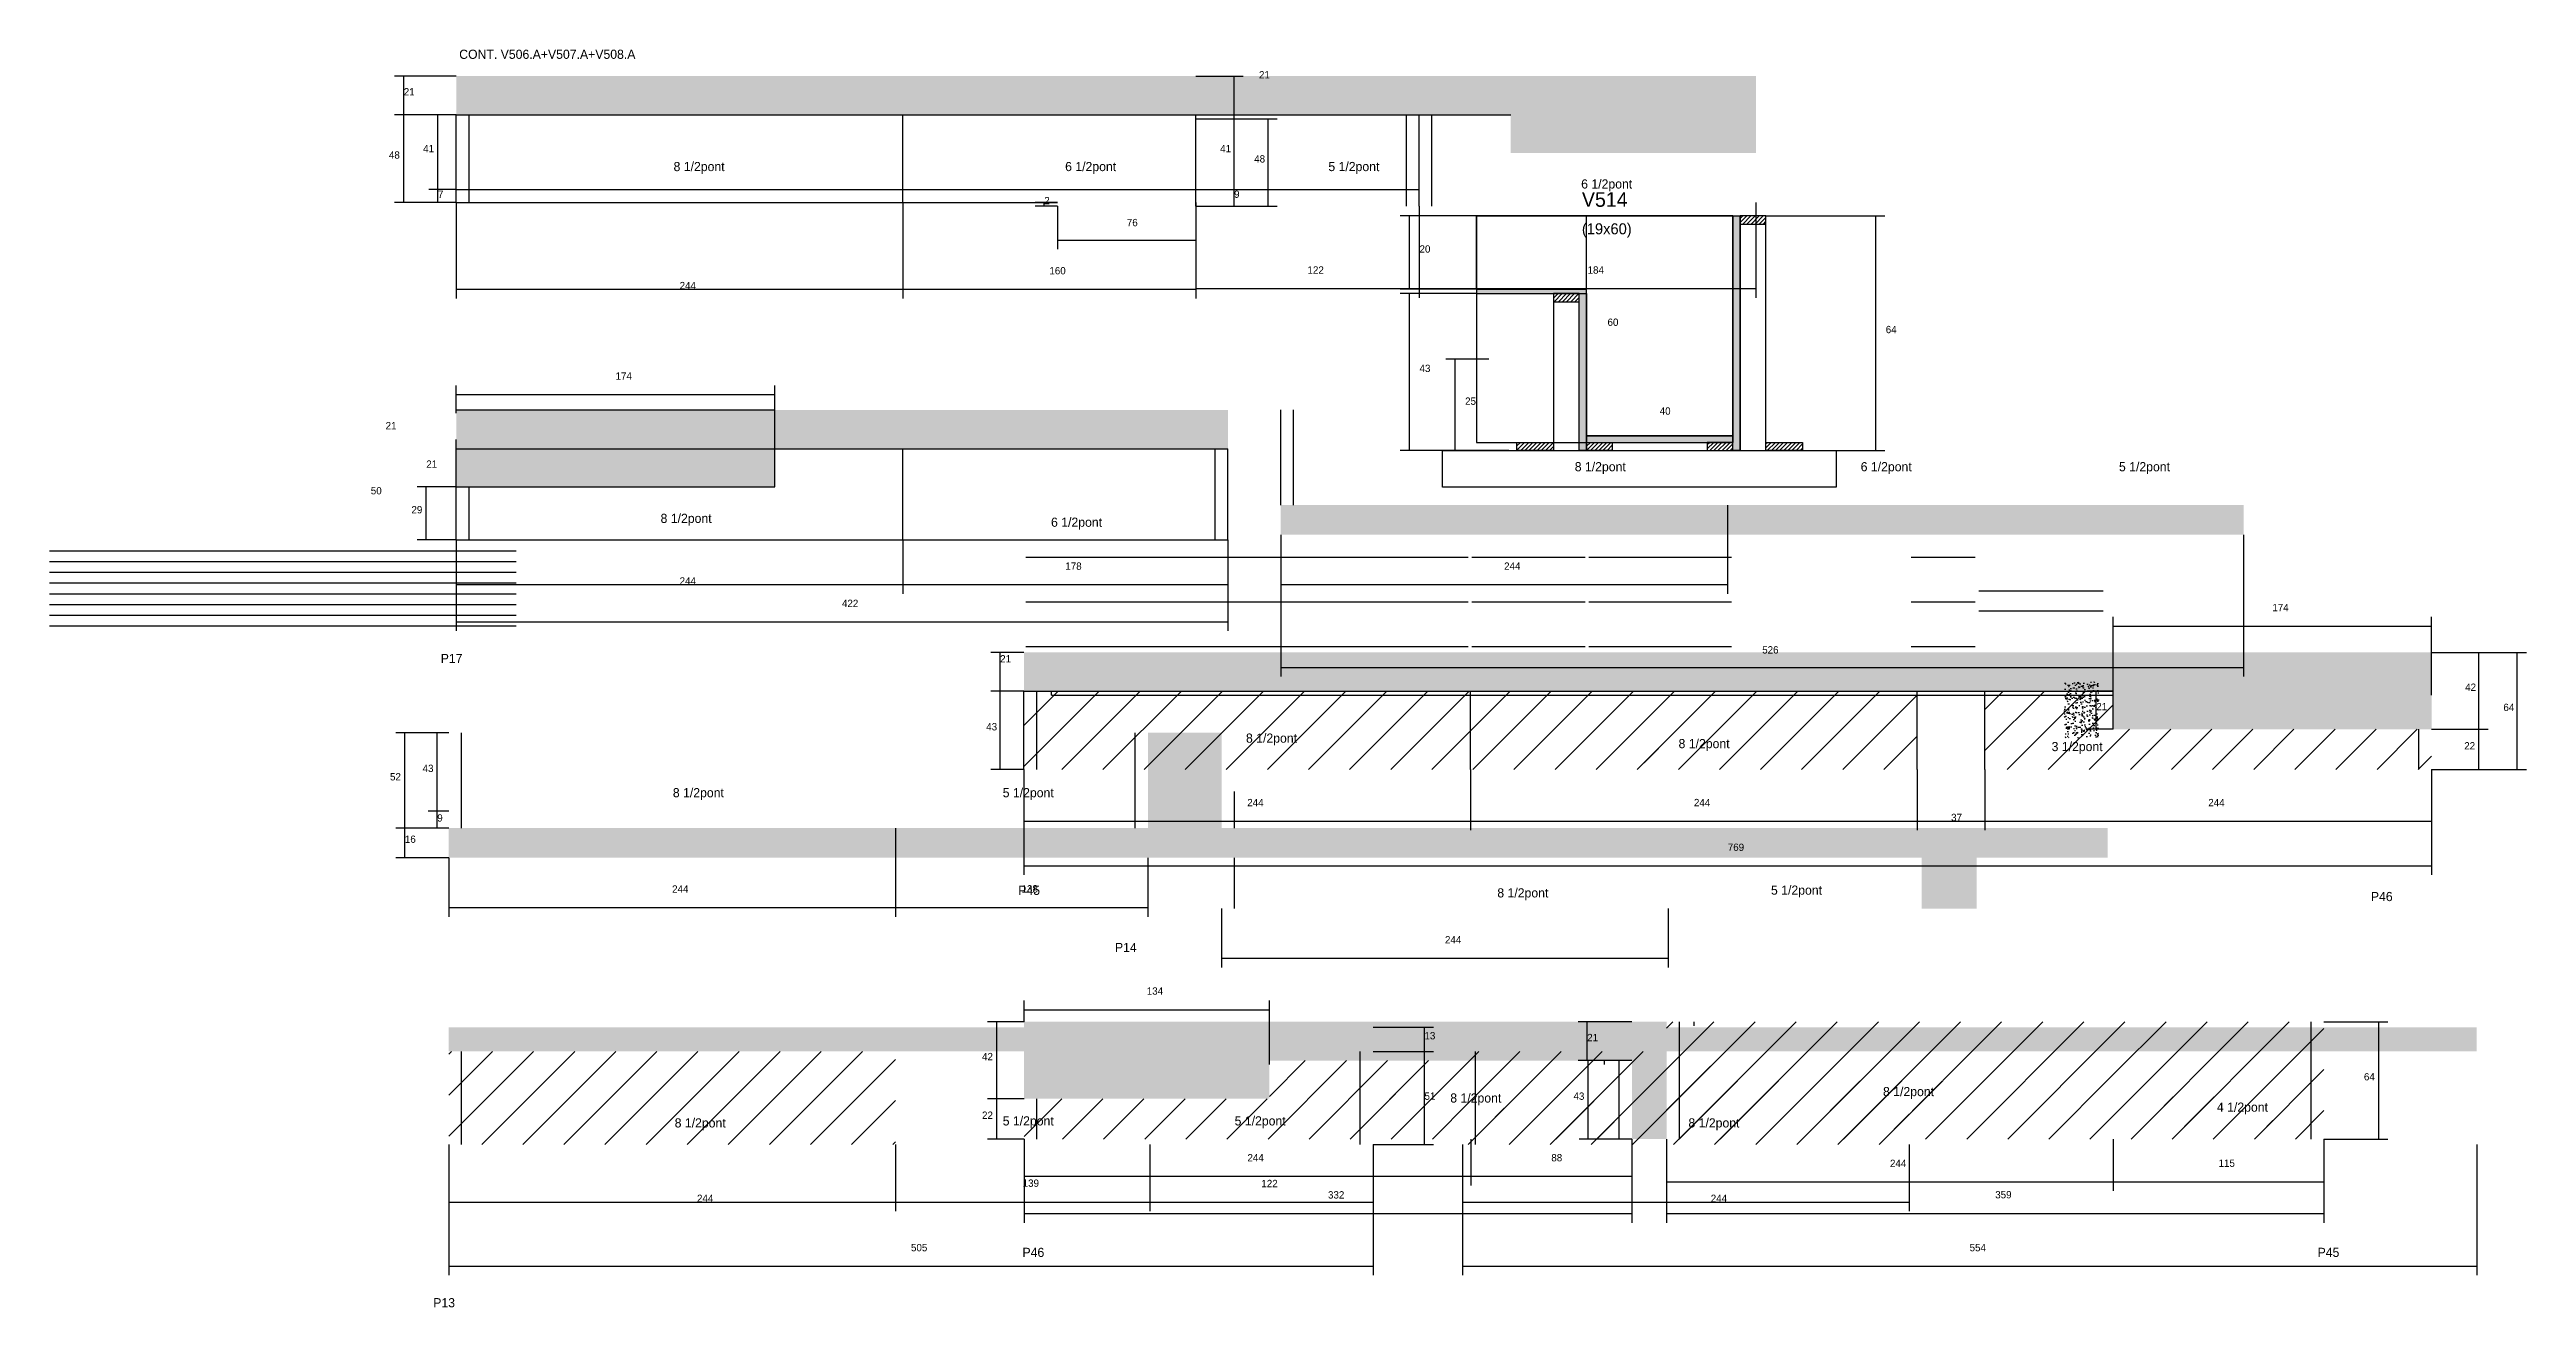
# Model space of a CAD drawing. Header units: metres. Extents: x -2848 to 22762, y -45195 to 1016.
# Drawn here: x 763 to 2116, y -24796 to -24109 of the extents above; entities that cross this region are included whole.
import ezdxf

# ---------------------------------------------------------------- set-up
doc = ezdxf.new("R2010")
doc.units = ezdxf.units.M
for name, color, linetype in [('CONCRETO', 251, 'Continuous'), ('COTA', 4, 'Continuous'), ('Cota Seção (2x)', 4, 'Continuous'), ('Hachura', 253, 'Continuous'), ('Madeira', 126, 'Continuous'), ('NOMENCLATURA', 7, 'Continuous'), ('Painéis', 200, 'Continuous'), ('SARR_2.2x7', 40, 'Continuous'), ('Texto Seção', 7, 'Continuous')]:
    doc.layers.add(name, color=color, linetype=linetype)

msp = doc.modelspace()

# ---------------------------------------------------------------- texts
at = {"layer": 'COTA'}
for s, p in [('21', (1423.6, -24124.9)), ('21', (956.4, -24134.2)), ('48', (948.3, -24168.7)), ('41', (967, -24165.2)), ('41', (1402.4, -24165.2)), ('48', (1421, -24170.8)), ('7', (975.1, -24190.1)), ('2', (1306.3, -24193.6)), ('9', (1410, -24190.1)), ('76', (1351.4, -24205.6)), ('20', (1511.3, -24220)), ('160', (1309.1, -24231.9)), ('122', (1450.1, -24231.5)), ('184', (1603.1, -24231.5)), ('244', (1107.1, -24240)), ('64', (1766, -24264)), ('174', (1072.1, -24289.4)), ('43', (1511.3, -24285.2)), ('25', (1536.2, -24303.1)), ('21', (946.5, -24316.5)), ('21', (968.7, -24337.5)), ('50', (938.4, -24352)), ('29', (960.6, -24362.4)), ('178', (1317.8, -24393.2)), ('244', (1557.5, -24393.2)), ('244', (1107.1, -24401.3)), ('422', (1195.8, -24413.5)), ('174', (1977.2, -24415.8)), ('526', (1698.5, -24438.9)), ('21', (1282.2, -24443.8)), ('42', (2082.5, -24459.3)), ('43', (1274.6, -24480.9)), ('21', (1881, -24469.9)), ('64', (2103.4, -24470.3)), ('22', (2082, -24491.3)), ('52', (948.9, -24508.2)), ('43', (966.7, -24503.6)), ('9', (974.7, -24530.7)), ('244', (1417.2, -24522.3)), ('244', (1661.2, -24522.3)), ('37', (1801.7, -24530.4)), ('244', (1942.2, -24522.3)), ('16', (957, -24542.3)), ('769', (1679.7, -24546.7)), ('244', (1103, -24569.5)), ('138', (1293.9, -24569.4)), ('244', (1525.2, -24597.2)), ('134', (1362.3, -24625.2)), ('13', (1514, -24649.6)), ('21', (1602.9, -24650.6)), ('42', (1272.3, -24661)), ('51', (1514, -24682.6)), ('43', (1595.4, -24682.6)), ('64', (2027.2, -24672)), ('22', (1272.3, -24693)), ('244', (1417.3, -24716.2)), ('88', (1583.3, -24716.2)), ('244', (1768.3, -24719.3)), ('115', (1947.8, -24719.2)), ('244', (1116.6, -24738.4)), ('139', (1294.5, -24730.1)), ('122', (1424.9, -24730.3)), ('332', (1461.3, -24736.5)), ('244', (1670.4, -24738.4)), ('359', (1825.8, -24736.4)), ('505', (1233.5, -24765.3)), ('554', (1811.8, -24765.3))]:
    msp.add_text(s, height=4, dxfattribs=at).set_placement(p)
at = {"layer": 'Cota Seção (2x)'}
for s, p in [('60', (1614, -24260)), ('40', (1642.5, -24308.5))]:
    msp.add_text(s, height=4, dxfattribs=at).set_placement(p)
at = {"layer": 'NOMENCLATURA'}
for s, p in [('8 1/2pont', (1103.8, -24175.5)), ('6 1/2pont', (1317.7, -24175.5)), ('5 1/2pont', (1461.5, -24175.5)), ('6 1/2pont', (1599.6, -24185)), ('8 1/2pont', (1596.1, -24339.4)), ('6 1/2pont', (1752.3, -24339.4)), ('5 1/2pont', (1893.4, -24339.4)), ('8 1/2pont', (1096.7, -24367.6)), ('6 1/2pont', (1310, -24369.7)), ('P17', (976.6, -24444.1)), ('8 1/2pont', (1416.5, -24487.6)), ('8 1/2pont', (1652.8, -24490.6)), ('3 1/2pont', (1856.6, -24492.2)), ('8 1/2pont', (1103.4, -24517.4)), ('5 1/2pont', (1283.6, -24517.4)), ('P45', (1292.1, -24570.7)), ('8 1/2pont', (1553.8, -24572.1)), ('5 1/2pont', (1703.3, -24570.6)), ('P46', (2031, -24574.1)), ('P14', (1344.9, -24601.9)), ('8 1/2pont', (1528.1, -24684.1)), ('8 1/2pont', (1764.5, -24680.6)), ('8 1/2pont', (1104.4, -24697.7)), ('5 1/2pont', (1283.6, -24696.6)), ('5 1/2pont', (1410.3, -24696.6)), ('8 1/2pont', (1658.2, -24697.7)), ('4 1/2pont', (1946.9, -24689.1)), ('P46', (1294.4, -24768.4)), ('P45', (2001.9, -24768.4)), ('P13', (972.5, -24795.9))]:
    msp.add_text(s, height=5, dxfattribs=at).set_placement(p)
at = {"layer": 'Texto Seção'}
for s, height, p in [('CONT. V506.A+V507.A+V508.A', 5, (986.7, -24114.2)), ('V514', 8, (1600, -24195)), ('(19x60)', 6, (1600, -24210))]:
    msp.add_text(s, height=height, dxfattribs=at).set_placement(p)

# ---------------------------------------------------------------- hatches: boundary and pattern name
at = {"layer": 'COTA'}
h = msp.add_hatch(dxfattribs=at)
h.set_pattern_fill('AR-CONC', scale=0.03)
h.paths.add_polyline_path([(1561.1, -24144.8), (1561.1, -24165.6), (1695.1, -24165.6), (1695.1, -24123.6), (985.1, -24123.6), (985.1, -24144.8)])
h = msp.add_hatch(dxfattribs=at)
h.set_pattern_fill('AR-CONC', scale=0.03)
h.paths.add_polyline_path([(985.1, -24305.9), (985.1, -24347.9), (1159.1, -24347.9), (1159.1, -24327.1), (1406.6, -24327.1), (1406.6, -24305.9)])
h = msp.add_hatch(dxfattribs=at)
h.set_pattern_fill('AR-CONC', scale=0.03)
h.paths.add_polyline_path([(1961.5, -24374.1), (1961.5, -24357.9), (1435.5, -24357.9), (1435.5, -24374.1)])
h = msp.add_hatch(dxfattribs=at)
h.set_pattern_fill('AR-CONC', scale=0.03)
h.paths.add_polyline_path([(2064.2, -24438.3), (1295.2, -24438.3), (1295.2, -24459.5), (1890.2, -24459.5), (1890.2, -24461.7), (1890.2, -24461.7), (1890.2, -24480.3), (2064.2, -24480.3)])
h = msp.add_hatch(dxfattribs=at)
h.set_pattern_fill('AR-CONC', scale=0.03)
h.paths.add_polyline_path([(1882.2, -24484.9), (1882.2, -24454.4), (1882.2, -24454.4), (1863.7, -24454.4), (1863.7, -24454.4), (1863.7, -24484.9), (1863.7, -24484.9), (1882.2, -24484.9)])
h = msp.add_hatch(dxfattribs=at)
h.set_pattern_fill('AR-CONC', scale=0.03)
h.paths.add_polyline_path([(1403.2, -24482.2), (1362.9, -24482.2), (1362.9, -24534.2), (981, -24534.2), (981, -24550.4), (1403.2, -24550.4), (1785.7, -24550.4), (1785.7, -24578.2), (1815.7, -24578.2), (1815.7, -24550.4), (1887.2, -24550.4), (1887.2, -24534.2), (1403.2, -24534.2), (1403.2, -24514.2)])
h = msp.add_hatch(dxfattribs=at)
h.set_pattern_fill('AR-CONC', scale=0.03)
h.paths.add_polyline_path([(981, -24643), (981, -24656.2), (1485.9, -24656.2), (1485.9, -24643)])
h = msp.add_hatch(dxfattribs=at)
h.set_pattern_fill('AR-CONC', scale=0.03)
h.paths.add_polyline_path([(1295.3, -24640), (1295.3, -24682), (1429.3, -24682), (1429.3, -24661.2), (1627.3, -24661.2), (1627.3, -24704), (1646.3, -24704), (1646.3, -24640)])
h = msp.add_hatch(dxfattribs=at)
h.set_pattern_fill('AR-CONC', scale=0.03)
h.paths.add_polyline_path([(1534.8, -24643), (1534.8, -24656.2), (2088.8, -24656.2), (2088.8, -24643)])
at = {"layer": 'Hachura'}
h = msp.add_hatch(color=8, dxfattribs=at)
h.dxf.hatch_style = 1
h.paths.add_polyline_path([(1682.5, -24200), (1686.5, -24200), (1686.5, -24200), (1686.5, -24328), (1686.5, -24328), (1682.5, -24328), (1682.5, -24328), (1682.5, -24200)])
h = msp.add_hatch(dxfattribs=at)
h.set_pattern_fill('ANSI31', scale=0.5)
h.paths.add_polyline_path([(1700.5, -24204.4), (1700.5, -24200), (1700.5, -24200), (1686.5, -24200), (1686.5, -24200), (1686.5, -24204.4), (1686.5, -24204.4), (1700.5, -24204.4)])
h = msp.add_hatch(color=8, dxfattribs=at)
h.dxf.hatch_style = 1
h.paths.add_polyline_path([(1602.5, -24242.4), (1602.5, -24240), (1602.5, -24240), (1542.5, -24240), (1542.5, -24240), (1542.5, -24242.4), (1542.5, -24242.4), (1602.5, -24242.4)])
h = msp.add_hatch(dxfattribs=at)
h.set_pattern_fill('ANSI31', scale=0.5)
h.paths.add_polyline_path([(1598.5, -24246.8), (1598.5, -24242.4), (1598.5, -24242.4), (1584.5, -24242.4), (1584.5, -24242.4), (1584.5, -24246.8), (1584.5, -24246.8), (1598.5, -24246.8)])
h = msp.add_hatch(color=8, dxfattribs=at)
h.dxf.hatch_style = 1
h.paths.add_polyline_path([(1598.5, -24242.4), (1602.5, -24242.4), (1602.5, -24242.4), (1602.5, -24328), (1602.5, -24328), (1598.5, -24328), (1598.5, -24328), (1598.5, -24242.4)])
h = msp.add_hatch(dxfattribs=at)
h.set_pattern_fill('ANSI31', scale=0.5)
h.paths.add_polyline_path([(1564.5, -24328), (1564.5, -24323.6), (1564.5, -24323.6), (1584.5, -24323.6), (1584.5, -24323.6), (1584.5, -24328), (1584.5, -24328), (1564.5, -24328)])
h = msp.add_hatch(color=8, dxfattribs=at)
h.dxf.hatch_style = 1
h.paths.add_polyline_path([(1682.5, -24323.6), (1682.5, -24320), (1682.5, -24320), (1602.5, -24320), (1602.5, -24320), (1602.5, -24323.6), (1602.5, -24323.6), (1682.5, -24323.6)])
h = msp.add_hatch(dxfattribs=at)
h.set_pattern_fill('ANSI31', scale=0.5)
h.paths.add_polyline_path([(1602.5, -24328), (1602.5, -24323.6), (1602.5, -24323.6), (1616.5, -24323.6), (1616.5, -24323.6), (1616.5, -24328), (1616.5, -24328), (1602.5, -24328)])
h = msp.add_hatch(dxfattribs=at)
h.set_pattern_fill('ANSI31', scale=0.5)
h.paths.add_polyline_path([(1682.5, -24328), (1682.5, -24323.6), (1682.5, -24323.6), (1668.5, -24323.6), (1668.5, -24323.6), (1668.5, -24328), (1668.5, -24328), (1682.5, -24328)])
h = msp.add_hatch(dxfattribs=at)
h.set_pattern_fill('ANSI31', scale=0.5)
h.paths.add_polyline_path([(1700.5, -24328), (1700.5, -24323.6), (1700.5, -24323.6), (1720.5, -24323.6), (1720.5, -24323.6), (1720.5, -24328), (1720.5, -24328), (1700.5, -24328)])
h = msp.add_hatch(dxfattribs=at)
h.set_pattern_fill('ANSI31', scale=5)
h.paths.add_polyline_path([(1539.2, -24502.3), (1539.2, -24459.5), (1295.2, -24459.5), (1295.2, -24459.5), (1295.2, -24502.3)])
h = msp.add_hatch(dxfattribs=at)
h.set_pattern_fill('ANSI31', scale=5)
h.paths.add_polyline_path([(1783.2, -24459.5), (1539.2, -24459.5), (1539.2, -24502.3), (1783.2, -24502.3)])
h = msp.add_hatch(dxfattribs=at)
h.set_pattern_fill('ANSI31', scale=5)
h.paths.add_polyline_path([(2064.2, -24480.3), (1890.2, -24480.3), (1890.2, -24459.5), (1820.2, -24459.5), (1820.2, -24502.3), (2064.2, -24502.3)])
h = msp.add_hatch(dxfattribs=at)
h.set_pattern_fill('ANSI31', scale=5)
h.paths.add_polyline_path([(1616.4, -24498.6), (1684.1, -24498.6), (1684.1, -24498.6), (1689.6, -24482.6), (1689.6, -24482.6), (1621.9, -24482.6), (1621.9, -24482.6), (1616.4, -24498.6)])
h = msp.add_hatch(dxfattribs=at)
h.set_pattern_fill('ANSI31', scale=5)
h.paths.add_polyline_path([(1646.3, -24640), (1646.3, -24704), (1890.3, -24704), (1890.3, -24640)])
h = msp.add_hatch(dxfattribs=at)
h.set_pattern_fill('ANSI31', scale=5)
h.paths.add_polyline_path([(1890.3, -24640), (1890.3, -24704), (2005.3, -24704), (2005.3, -24640)])
h = msp.add_hatch(dxfattribs=at)
h.set_pattern_fill('ANSI31', scale=5)
h.paths.add_polyline_path([(1225, -24707), (1225, -24656.2), (981, -24656.2), (981, -24707)])
h = msp.add_hatch(dxfattribs=at)
h.set_pattern_fill('ANSI31', scale=5)
h.paths.add_polyline_path([(1429.3, -24661.2), (1429.3, -24682), (1295.3, -24682), (1295.3, -24704), (1539.3, -24704), (1539.3, -24661.2)])
h = msp.add_hatch(dxfattribs=at)
h.set_pattern_fill('ANSI31', scale=5)
h.paths.add_polyline_path([(1778.8, -24707), (1778.8, -24656.2), (1534.8, -24656.2), (1534.8, -24707)])
h = msp.add_hatch(dxfattribs=at)
h.set_pattern_fill('ANSI31', scale=5)
h.paths.add_polyline_path([(1627.3, -24662), (1539.3, -24662), (1539.3, -24704), (1627.3, -24704)])
h = msp.add_hatch(dxfattribs=at)
h.set_pattern_fill('ANSI31', scale=5)
h.paths.add_polyline_path([(1491.7, -24692.1), (1559.4, -24692.1), (1559.4, -24692.1), (1564.9, -24676.1), (1564.9, -24676.1), (1497.2, -24676.1), (1497.2, -24676.1), (1491.7, -24692.1)])
h = msp.add_hatch(dxfattribs=at)
h.set_pattern_fill('ANSI31', scale=5)
h.paths.add_polyline_path([(1605.3, -24693.4), (1605.3, -24671.8), (1605.3, -24671.8), (1584.7, -24671.8), (1584.7, -24671.8), (1584.7, -24693.4), (1584.7, -24693.4), (1605.3, -24693.4)])
h = msp.add_hatch(dxfattribs=at)
h.set_pattern_fill('ANSI31', scale=5)
h.paths.add_polyline_path([(1730.2, -24688.7), (1730.2, -24672.5), (1730.2, -24672.5), (1798.8, -24672.5), (1798.8, -24672.5), (1798.8, -24688.7), (1798.8, -24688.7), (1730.2, -24688.7)])
h = msp.add_hatch(dxfattribs=at)
h.set_pattern_fill('ANSI31', scale=5)
h.paths.add_polyline_path([(1912.9, -24697.2), (1912.9, -24681), (1912.9, -24681), (1981, -24681), (1981, -24681), (1981, -24697.2), (1981, -24697.2), (1912.9, -24697.2)])

# ---------------------------------------------------------------- linework, layer by layer
at = {"layer": 'CONCRETO'}
for points in [[(1602.5, -24240), (1542.5, -24240), (1542.5, -24200), (1602.5, -24200), (1602.5, -24200), (1682.5, -24200), (1682.5, -24323.6), (1682.5, -24323.6), (1682.5, -24320), (1602.5, -24320)], [(1542.5, -24323.6), (1682.5, -24323.6), (1682.5, -24200), (1542.5, -24200)]]:
    msp.add_lwpolyline(points, close=True, dxfattribs=at)
at = {"layer": 'COTA'}
for p, q in [((985.1, -24123.6), (951.4, -24123.6)), ((956.4, -24144.8), (956.4, -24123.6)), ((1389.1, -24123.6), (1415, -24123.6)), ((1410, -24144.8), (1410, -24123.6)), ((985.1, -24144.8), (951.4, -24144.8)), ((985.1, -24144.8), (951.4, -24144.8)), ((956.4, -24192.6), (956.4, -24144.8)), ((985.1, -24144.8), (970.1, -24144.8)), ((975.1, -24185.6), (975.1, -24144.8)), ((1389.1, -24144.8), (1415, -24144.8)), ((1389.1, -24144.8), (1415, -24144.8)), ((1389.1, -24147), (1433.6, -24147)), ((1410, -24185.6), (1410, -24144.8)), ((1428.6, -24194.6), (1428.6, -24147)), ((985.1, -24192.6), (951.4, -24192.6)), ((985.1, -24185.6), (970.1, -24185.6)), ((985.1, -24185.6), (970.1, -24185.6)), ((985.1, -24192.6), (970.1, -24192.6)), ((975.1, -24192.6), (975.1, -24185.6)), ((985.1, -24192.6), (985.1, -24245)), ((1229.1, -24192.6), (1229.1, -24245)), ((1229.1, -24192.6), (1229.1, -24245)), ((1313.6, -24192.6), (1301.3, -24192.6)), ((1306.3, -24194.6), (1306.3, -24192.6)), ((1389.1, -24185.6), (1415, -24185.6)), ((1389.1, -24185.6), (1415, -24185.6)), ((1389.1, -24192.6), (1389.1, -24245)), ((1410, -24194.6), (1410, -24185.6)), ((1695.1, -24192.6), (1695.1, -24244.6)), ((1313.6, -24194.6), (1301.3, -24194.6)), ((1313.6, -24194.6), (1313.6, -24218.2)), ((1389.1, -24194.6), (1389.1, -24244.6)), ((1389.1, -24194.6), (1415, -24194.6)), ((1389.1, -24194.6), (1433.6, -24194.6)), ((1389.1, -24194.6), (1389.1, -24218.2)), ((1542.5, -24200), (1500.8, -24200)), ((1505.8, -24240), (1505.8, -24200)), ((1511.1, -24194.6), (1511.1, -24244.6)), ((1511.1, -24194.6), (1511.1, -24244.6)), ((1700.5, -24200), (1765.5, -24200)), ((1760.5, -24328), (1760.5, -24200)), ((1313.6, -24213.2), (1389.1, -24213.2)), ((985.1, -24240), (1229.1, -24240)), ((1229.1, -24240), (1389.1, -24240)), ((1389.1, -24239.6), (1511.1, -24239.6)), ((1542.5, -24240), (1500.8, -24240)), ((1542.5, -24242.4), (1500.8, -24242.4)), ((1505.8, -24328), (1505.8, -24242.4)), ((1511.1, -24239.6), (1695.1, -24239.6)), ((1549.2, -24278.1), (1525.7, -24278.1)), ((1530.7, -24328), (1530.7, -24278.1)), ((985.1, -24307.6), (985.1, -24292.5)), ((985.1, -24297.5), (1159.1, -24297.5)), ((985.1, -24305.9), (985.1, -24300.9)), ((1159.1, -24327.1), (1159.1, -24292.5)), ((1159.1, -24327.1), (1159.1, -24300.9)), ((985.1, -24305.9), (1159.1, -24305.9)), ((985.1, -24347.9), (985.1, -24322.1)), ((985.1, -24376.9), (985.1, -24322.1)), ((985.1, -24327.1), (1159.1, -24327.1)), ((985.1, -24327.1), (1159.1, -24327.1)), ((1159.1, -24327.1), (1159.1, -24322.1)), ((1159.1, -24327.1), (1159.1, -24322.1)), ((1560.1, -24328), (1500.8, -24328)), ((1549.2, -24328), (1525.7, -24328)), ((1700.5, -24328), (1765.5, -24328)), ((985.1, -24347.9), (963.7, -24347.9)), ((968.7, -24376.9), (968.7, -24347.9)), ((1679.5, -24357.9), (1679.5, -24406.3)), ((985.1, -24376.9), (963.7, -24376.9)), ((985.1, -24376.9), (985.1, -24406.3)), ((985.1, -24376.9), (985.1, -24426.6)), ((1229.1, -24376.9), (1229.1, -24406.3)), ((1229.1, -24376.9), (1229.1, -24406.3)), ((1406.6, -24376.9), (1406.6, -24406.3)), ((1406.6, -24376.9), (1406.6, -24426.6)), ((1435.5, -24374.1), (1435.5, -24406.3)), ((1435.5, -24374.1), (1435.5, -24451.5)), ((1961.5, -24374.1), (1961.5, -24451.5)), ((985.1, -24401.3), (1229.1, -24401.3)), ((1229.1, -24401.3), (1406.6, -24401.3)), ((1435.5, -24401.3), (1679.5, -24401.3)), ((985.1, -24421.6), (1406.6, -24421.6)), ((1890.2, -24461.7), (1890.2, -24418.9)), ((2064.2, -24461.7), (2064.2, -24418.9)), ((1890.2, -24423.9), (2064.2, -24423.9)), ((1295.2, -24438.3), (1277.2, -24438.3)), ((1282.2, -24459.5), (1282.2, -24438.3)), ((1435.5, -24446.5), (1961.5, -24446.5)), ((2064.2, -24438.3), (2095, -24438.3)), ((2064.2, -24438.3), (2116, -24438.3)), ((2090, -24480.3), (2090, -24438.3)), ((2111, -24502.3), (2111, -24438.3)), ((1295.2, -24459.5), (1277.2, -24459.5)), ((1295.2, -24459.5), (1277.2, -24459.5)), ((1282.2, -24502.3), (1282.2, -24459.5)), ((1890.2, -24459.5), (1876, -24459.5)), ((1881, -24480.3), (1881, -24459.5)), ((981, -24482.2), (952, -24482.2)), ((957, -24534.2), (957, -24482.2)), ((981, -24482.2), (969.7, -24482.2)), ((974.7, -24525), (974.7, -24482.2)), ((1890.2, -24480.3), (1876, -24480.3)), ((2064.2, -24480.3), (2095, -24480.3)), ((2064.2, -24480.3), (2095, -24480.3)), ((2090, -24502.3), (2090, -24480.3)), ((1295.2, -24502.3), (1277.2, -24502.3)), ((1295.2, -24502.3), (1295.2, -24535.4)), ((1295.2, -24502.3), (1295.2, -24559.8)), ((1539.2, -24502.3), (1539.2, -24535.4)), ((1539.2, -24502.3), (1539.2, -24535.4)), ((1783.2, -24502.3), (1783.2, -24535.4)), ((1783.2, -24502.3), (1783.2, -24535.4)), ((1820.2, -24502.3), (1820.2, -24535.4)), ((1820.2, -24502.3), (1820.2, -24535.4)), ((2064.2, -24502.3), (2095, -24502.3)), ((2064.2, -24502.3), (2064.2, -24559.8)), ((2064.2, -24502.3), (2116, -24502.3)), ((2064.2, -24502.3), (2064.2, -24535.4)), ((981, -24525), (969.7, -24525)), ((981, -24525), (969.7, -24525)), ((974.7, -24534.2), (974.7, -24525)), ((1295.2, -24530.4), (1539.2, -24530.4)), ((1539.2, -24530.4), (1783.2, -24530.4)), ((1783.2, -24530.4), (1820.2, -24530.4)), ((1820.2, -24530.4), (2064.2, -24530.4)), ((981, -24534.2), (952, -24534.2)), ((981, -24534.2), (952, -24534.2)), ((957, -24550.4), (957, -24534.2)), ((981, -24534.2), (969.7, -24534.2)), ((1225, -24534.2), (1225, -24582.6)), ((1225, -24534.2), (1225, -24582.6)), ((981, -24550.4), (952, -24550.4)), ((981, -24550.4), (981, -24582.6)), ((1295.2, -24554.8), (2064.2, -24554.8)), ((1362.9, -24550.4), (1362.9, -24582.6)), ((981, -24577.6), (1225, -24577.6)), ((1225, -24577.6), (1362.9, -24577.6)), ((1403.2, -24578.2), (1403.2, -24610.3)), ((1647.2, -24578.2), (1647.2, -24610.3)), ((1403.2, -24605.3), (1647.2, -24605.3)), ((1295.3, -24640), (1295.3, -24628.4)), ((1295.3, -24633.4), (1429.3, -24633.4)), ((1429.3, -24663.4), (1429.3, -24628.4)), ((1295.3, -24640), (1275.3, -24640)), ((1280.3, -24682), (1280.3, -24640)), ((1485.9, -24643), (1519, -24643)), ((1514, -24656.2), (1514, -24643)), ((1627.3, -24640), (1597.9, -24640)), ((1602.9, -24661.2), (1602.9, -24640)), ((2005.3, -24640), (2040.3, -24640)), ((2035.3, -24704), (2035.3, -24640)), ((1485.9, -24656.2), (1519, -24656.2)), ((1485.9, -24656.2), (1519, -24656.2)), ((1514, -24707), (1514, -24656.2)), ((1627.3, -24661.2), (1597.9, -24661.2)), ((1627.3, -24661.2), (1598.5, -24661.2)), ((1603.5, -24704), (1603.5, -24661.2)), ((1295.3, -24682), (1275.3, -24682)), ((1295.3, -24682), (1275.3, -24682)), ((1280.3, -24704), (1280.3, -24682)), ((981, -24707), (981, -24743.4)), ((981, -24707), (981, -24778.4)), ((1225, -24707), (1225, -24743.4)), ((1225, -24707), (1225, -24743.4)), ((1295.3, -24704), (1275.3, -24704)), ((1295.3, -24704), (1295.3, -24749.7)), ((1295.3, -24704), (1295.3, -24729.3)), ((1363.9, -24707), (1363.9, -24743.4)), ((1363.9, -24707), (1363.9, -24743.4)), ((1485.9, -24707), (1519, -24707)), ((1485.9, -24707), (1485.9, -24778.4)), ((1485.9, -24707), (1485.9, -24743.4)), ((1534.8, -24707), (1534.8, -24743.4)), ((1534.8, -24707), (1534.8, -24778.4)), ((1539.3, -24704), (1539.3, -24729.3)), ((1539.3, -24704), (1539.3, -24729.3)), ((1627.3, -24704), (1598.5, -24704)), ((1627.3, -24704), (1627.3, -24749.7)), ((1627.3, -24704), (1627.3, -24729.3)), ((1646.3, -24704), (1646.3, -24732.3)), ((1646.3, -24704), (1646.3, -24749.7)), ((1778.8, -24707), (1778.8, -24743.4)), ((1890.3, -24704), (1890.3, -24732.3)), ((1890.3, -24704), (1890.3, -24732.3)), ((2005.3, -24704), (2005.3, -24732.3)), ((2005.3, -24704), (2040.3, -24704)), ((2005.3, -24704), (2005.3, -24749.7)), ((2088.8, -24707), (2088.8, -24778.4)), ((1295.3, -24724.3), (1539.3, -24724.3)), ((1539.3, -24724.3), (1627.3, -24724.3)), ((1646.3, -24727.3), (1890.3, -24727.3)), ((1890.3, -24727.3), (2005.3, -24727.3)), ((981, -24738.4), (1225, -24738.4)), ((1225, -24738.4), (1363.9, -24738.4)), ((1295.3, -24744.7), (1627.3, -24744.7)), ((1363.9, -24738.4), (1485.9, -24738.4)), ((1534.8, -24738.4), (1778.8, -24738.4)), ((1646.3, -24744.7), (2005.3, -24744.7)), ((981, -24773.4), (1485.9, -24773.4)), ((1534.8, -24773.4), (2088.8, -24773.4))]:
    msp.add_line(p, q, dxfattribs=at)
at = {"layer": 'Cota Seção (2x)'}
for p, q in [((1602.5, -24320), (1602.5, -24200)), ((1602.5, -24200), (1607.5, -24200)), ((1602.5, -24328), (1602.5, -24315)), ((1682.5, -24328), (1682.5, -24315)), ((1602.5, -24320), (1607.5, -24320)), ((1602.5, -24320), (1682.5, -24320))]:
    msp.add_line(p, q, dxfattribs=at)
at = {"layer": 'Madeira'}
for points in [[(1700.5, -24204.4), (1700.5, -24200), (1686.5, -24200), (1686.5, -24204.4)], [(1700.5, -24200), (1686.5, -24200), (1686.5, -24328), (1700.5, -24328)], [(1598.5, -24246.8), (1598.5, -24242.4), (1584.5, -24242.4), (1584.5, -24246.8)], [(1598.5, -24242.4), (1584.5, -24242.4), (1584.5, -24328), (1598.5, -24328)], [(1738.9, -24348), (1523.9, -24348), (1523.9, -24328), (1738.9, -24328)], [(1564.5, -24328), (1564.5, -24323.6), (1584.5, -24323.6), (1584.5, -24328)], [(1602.5, -24328), (1602.5, -24323.6), (1616.5, -24323.6), (1616.5, -24328)], [(1682.5, -24328), (1682.5, -24323.6), (1668.5, -24323.6), (1668.5, -24328)], [(1700.5, -24328), (1700.5, -24323.6), (1720.5, -24323.6), (1720.5, -24328)]]:
    msp.add_lwpolyline(points, close=True, dxfattribs=at)
at = {"layer": 'Painéis'}
for p, q in [((985.1, -24144.8), (1561.1, -24144.8)), ((985.1, -24192.6), (985.1, -24144.8)), ((1229.1, -24192.6), (1229.1, -24144.8)), ((1389.1, -24194.6), (1389.1, -24144.8)), ((1511.1, -24194.6), (1511.1, -24144.8)), ((985.1, -24185.6), (1511.1, -24185.6)), ((985.1, -24192.6), (1313.6, -24192.6)), ((1686.5, -24328), (1686.5, -24200)), ((1542.5, -24240), (1602.5, -24240)), ((1602.5, -24328), (1602.5, -24242.4)), ((1435.5, -24357.9), (1435.5, -24305.9)), ((1159.1, -24327.1), (1406.6, -24327.1)), ((1159.1, -24347.9), (1159.1, -24327.1)), ((1229.1, -24376.9), (1229.1, -24327.1)), ((1406.6, -24376.9), (1406.6, -24327.1)), ((1602.5, -24320), (1682.5, -24320)), ((1602.5, -24323.6), (1602.5, -24320)), ((1682.5, -24323.6), (1682.5, -24320)), ((985.1, -24347.9), (1159.1, -24347.9)), ((985.1, -24376.9), (985.1, -24347.9)), ((985.1, -24376.9), (1406.6, -24376.9)), ((1295.2, -24459.5), (1890.2, -24459.5)), ((1295.2, -24502.3), (1295.2, -24459.5)), ((1539.2, -24502.3), (1539.2, -24459.5)), ((1783.2, -24502.3), (1783.2, -24459.5)), ((1820.2, -24502.3), (1820.2, -24459.5)), ((1890.2, -24480.3), (1890.2, -24459.5))]:
    msp.add_line(p, q, dxfattribs=at)
for points in [[(1682.5, -24200), (1686.5, -24200), (1686.5, -24328), (1682.5, -24328)], [(1602.5, -24242.4), (1602.5, -24240), (1542.5, -24240), (1542.5, -24242.4)], [(1598.5, -24242.4), (1602.5, -24242.4), (1602.5, -24328), (1598.5, -24328)], [(1682.5, -24323.6), (1682.5, -24320), (1602.5, -24320), (1602.5, -24323.6)]]:
    msp.add_lwpolyline(points, close=True, dxfattribs=at)
at = {"layer": 'SARR_2.2x7'}
for p, q in [((992.1, -24192.6), (992.1, -24144.8)), ((1504.1, -24194.6), (1504.1, -24144.8)), ((1518.1, -24194.6), (1518.1, -24144.8)), ((1442.5, -24357.9), (1442.5, -24305.9)), ((1399.6, -24376.9), (1399.6, -24327.1)), ((992.1, -24376.9), (992.1, -24347.9)), ((762.9, -24382.77), (1017.9, -24382.77)), ((762.9, -24388.63), (1017.9, -24388.63)), ((762.9, -24394.5), (1017.9, -24394.5)), ((1296.2, -24386.33), (1537.8, -24386.33)), ((1539.8, -24386.33), (1601.8, -24386.33)), ((1603.8, -24386.33), (1681.8, -24386.33)), ((1779.8, -24386.33), (1814.8, -24386.33)), ((762.9, -24400.37), (1017.9, -24400.37)), ((762.9, -24406.23), (1017.9, -24406.23)), ((1816.8, -24404.62), (1884.8, -24404.62)), ((762.9, -24412.1), (1017.9, -24412.1)), ((762.9, -24417.97), (1017.9, -24417.97)), ((1296.2, -24410.72), (1537.8, -24410.72)), ((1539.8, -24410.72), (1601.8, -24410.72)), ((1603.8, -24410.72), (1681.8, -24410.72)), ((1779.8, -24410.72), (1814.8, -24410.72)), ((1816.8, -24415.6), (1884.8, -24415.6)), ((762.9, -24423.83), (1017.9, -24423.83)), ((1296.2, -24435.11), (1537.8, -24435.11)), ((1539.8, -24435.11), (1601.8, -24435.11)), ((1603.8, -24435.11), (1681.8, -24435.11)), ((1779.8, -24435.11), (1814.8, -24435.11)), ((1302.2, -24502.3), (1302.2, -24459.5)), ((1310.2, -24461.7), (1310.2, -24459.5)), ((1310.2, -24461.7), (1539.2, -24461.7)), ((1539.2, -24461.7), (1783.2, -24461.7)), ((1783.2, -24461.7), (1820.2, -24461.7)), ((1820.2, -24461.7), (1890.2, -24461.7)), ((988, -24534.2), (988, -24482.2)), ((1355.9, -24534.2), (1355.9, -24482.2)), ((2057.2, -24502.3), (2057.2, -24480.3)), ((1410.2, -24534.2), (1410.2, -24514.2)), ((1410.2, -24578.2), (1410.2, -24550.4)), ((1653.3, -24704), (1653.3, -24640)), ((1661.3, -24642.2), (1661.3, -24640)), ((1998.3, -24704), (1998.3, -24640)), ((988, -24707), (988, -24656.2)), ((1478.9, -24707), (1478.9, -24656.2)), ((1541.8, -24707), (1541.8, -24656.2)), ((1612.3, -24663.4), (1612.3, -24661.2)), ((1620.3, -24704), (1620.3, -24661.2)), ((1302.3, -24704), (1302.3, -24682))]:
    msp.add_line(p, q, dxfattribs=at)

msp.set_redraw_order([(e.dxf.handle, doc.entitydb.next_handle()) for e in msp.query("TEXT MTEXT ATTDEF DIMENSION ARC_DIMENSION")])  # texts and dimensions are drawn at this point

doc.saveas('drawing.dxf')
